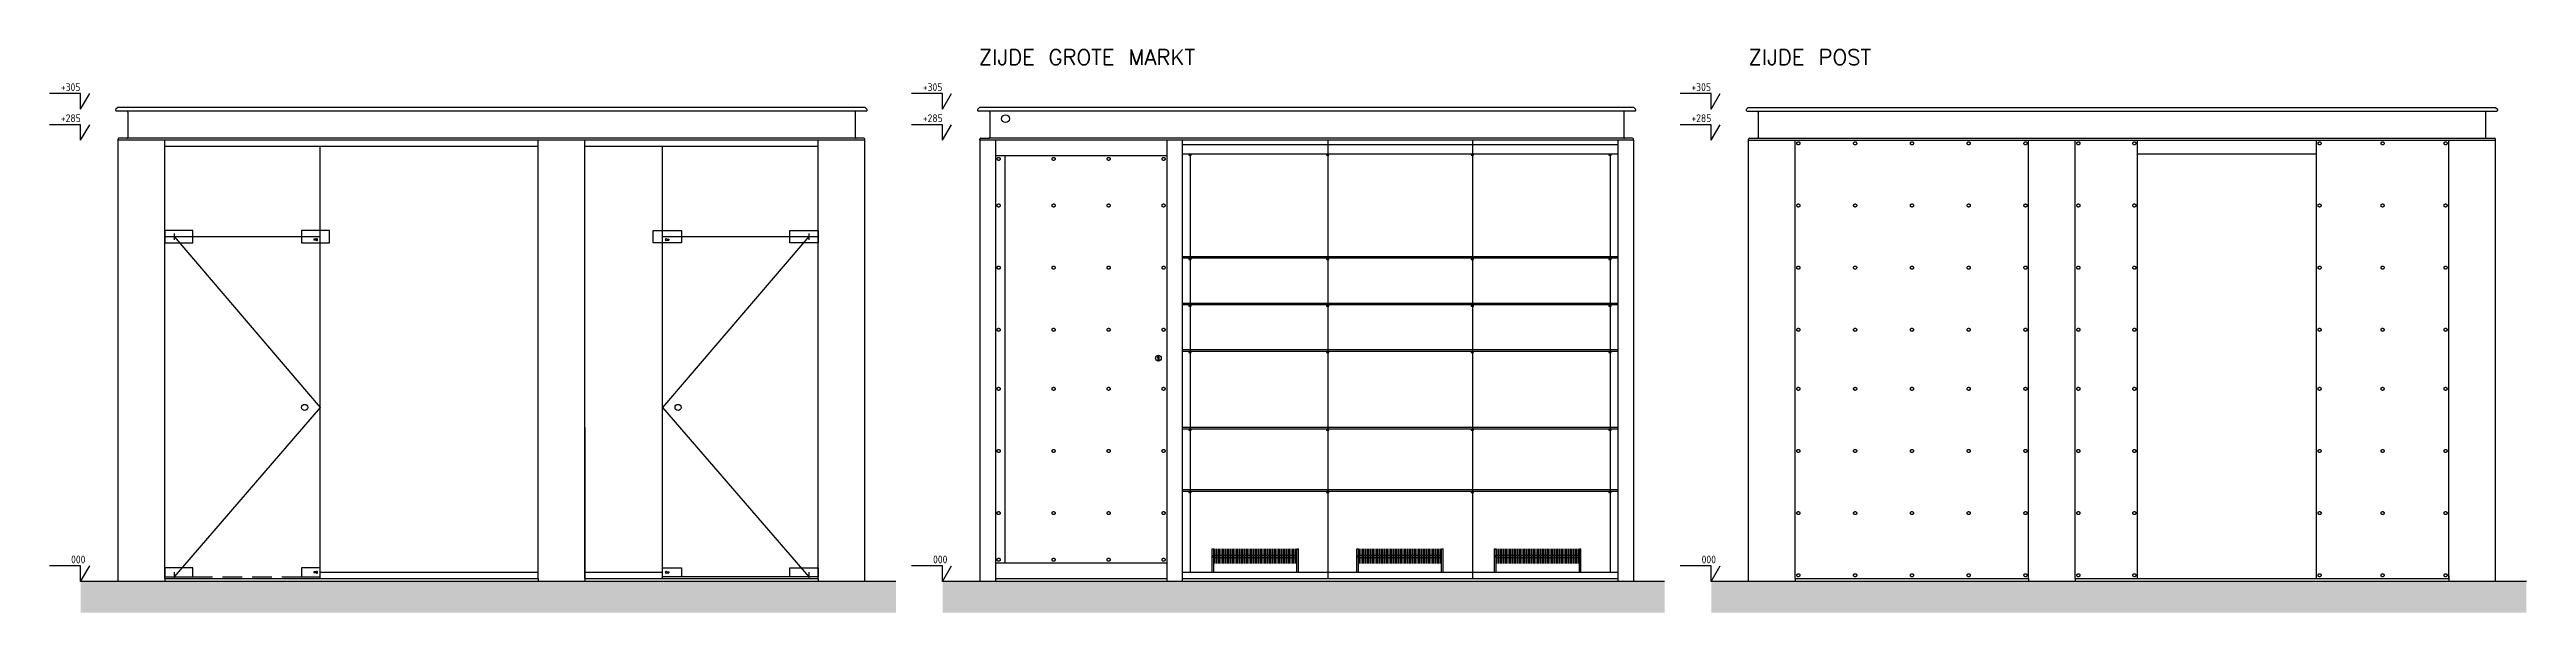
# Model space of a CAD drawing. Header units: centimetres. Extents: x -2527 to 4829, y -303 to 1224.
# Drawn here: x 279 to 1871, y -303 to 60 of the extents above; entities that cross this region are included whole.
import ezdxf

# ---------------------------------------------------------------- set-up
doc = ezdxf.new("R2010")
doc.units = ezdxf.units.CM
doc.header["$MEASUREMENT"] = 0
for name, pattern in [('DASHDOT', [1, 0.5, -0.25, 0, -0.25]), ('DASHED', [19.05, 12.7, -6.35]), ('HIDDEN', [0.375, 0.25, -0.125])]:
    doc.linetypes.add(name, pattern=pattern)
doc.layers.get('0').update_dxf_attribs({"linetype": 'CONTINUOUS'})
for name, color, linetype in [('20-DIM', 2, 'CONTINUOUS'), ('20-TXT-50', 4, 'CONTINUOUS'), ('AANZ', 1, 'CONTINUOUS'), ('AANZ-ONZ', 1, 'HIDDEN'), ('AFWERKING', 1, 'CONTINUOUS'), ('BET-WAND-SOLID', 253, 'CONTINUOUS'), ('MAAIVELD', 3, 'CONTINUOUS'), ('METSELWERK', 1, 'CONTINUOUS')]:
    doc.layers.add(name, color=color, linetype=linetype)
doc.styles.add('20-ST-50', font='txt.shx', dxfattribs={"height": 10})
doc.styles.add('CAAA_VZW', font='ISO')

msp = doc.modelspace()

# ---------------------------------------------------------------- texts
at = {"layer": '20-TXT-50', "style": '20-ST-50'}
for s, p in [('ZIJDE GROTE MARKT', (875.87, 49.51)), ('ZIJDE POST', (1370.65, 49.51))]:
    msp.add_text(s, height=10, dxfattribs=at).set_placement(p)

# ---------------------------------------------------------------- blocks, each defined once
blk = doc.blocks.new('NIVO20')
at = {"color": 0, "linetype": 'ByBlock'}
for p, q in [((0, 0), (-5.8, 10)), ((0, 10), (20, 10)), ((0, 0), (0, 10))]:
    blk.add_line(p, q, dxfattribs=at)
at = {"color": 0, "linetype": 'ByBlock', "style": 'CAAA_VZW'}
blk.add_attdef('NIVO', (0, 11.7), '', height=5, dxfattribs=at)

# ---------------------------------------------------------------- hatches: boundary and pattern name
at = {"layer": 'AANZ'}
h = msp.add_hatch(color=256, dxfattribs=at)
h.paths.add_polyline_path([(1011.69, -7.93), (1010.94, -7.93), (1010.94, -8.63), (1011.69, -8.63)])
h.paths.add_polyline_path([(1012.44, -8.63), (1012.44, -7.93), (1011.69, -7.93), (1011.69, -8.63)])
h = msp.add_hatch(color=256, dxfattribs=at)
h.paths.add_polyline_path([(1100.19, -8.63), (1100.19, -7.93), (1099.44, -7.93), (1099.44, -8.63)])
h.paths.add_polyline_path([(1100.94, -8.63), (1100.94, -7.93), (1100.19, -7.93), (1100.19, -8.63)])
h = msp.add_hatch(color=256, dxfattribs=at)
h.paths.add_polyline_path([(1192.44, -8.63), (1193.19, -8.63), (1193.19, -7.93), (1192.44, -7.93)])
h.paths.add_polyline_path([(1193.94, -7.93), (1193.19, -7.93), (1193.19, -8.63), (1193.94, -8.63)])
h = msp.add_hatch(color=256, dxfattribs=at)
h.paths.add_polyline_path([(1280.94, -7.93), (1280.94, -8.63), (1281.69, -8.63), (1281.69, -7.93)])
h.paths.add_polyline_path([(1281.69, -8.63), (1282.44, -8.63), (1282.44, -7.93), (1281.69, -7.93)])
h = msp.add_hatch(color=256, dxfattribs=at)
h.paths.add_polyline_path([(1011.69, -74.93), (1010.94, -74.93), (1010.94, -75.63), (1011.69, -75.63)])
h.paths.add_polyline_path([(1012.44, -74.93), (1011.69, -74.93), (1011.69, -75.63), (1012.44, -75.63)])
h = msp.add_hatch(color=256, dxfattribs=at)
h.paths.add_polyline_path([(1100.19, -74.93), (1099.44, -74.93), (1099.44, -75.63), (1100.19, -75.63)])
h.paths.add_polyline_path([(1100.94, -74.93), (1100.19, -74.93), (1100.19, -75.63), (1100.94, -75.63)])
h = msp.add_hatch(color=256, dxfattribs=at)
h.paths.add_polyline_path([(1193.19, -74.93), (1192.44, -74.93), (1192.44, -75.63), (1193.19, -75.63)])
h.paths.add_polyline_path([(1193.94, -74.93), (1193.19, -74.93), (1193.19, -75.63), (1193.94, -75.63)])
h = msp.add_hatch(color=256, dxfattribs=at)
h.paths.add_polyline_path([(1281.69, -74.93), (1280.94, -74.93), (1280.94, -75.63), (1281.69, -75.63)])
h.paths.add_polyline_path([(1282.44, -74.93), (1281.69, -74.93), (1281.69, -75.63), (1282.44, -75.63)])
h = msp.add_hatch(color=256, dxfattribs=at)
h.paths.add_polyline_path([(1011.69, -104.93), (1010.94, -104.93), (1010.94, -105.63), (1011.69, -105.63)])
h.paths.add_polyline_path([(1012.44, -104.93), (1011.69, -104.93), (1011.69, -105.63), (1012.44, -105.63)])
h = msp.add_hatch(color=256, dxfattribs=at)
h.paths.add_polyline_path([(1100.19, -104.93), (1099.44, -104.93), (1099.44, -105.63), (1100.19, -105.63)])
h.paths.add_polyline_path([(1100.94, -104.93), (1100.19, -104.93), (1100.19, -105.63), (1100.94, -105.63)])
h = msp.add_hatch(color=256, dxfattribs=at)
h.paths.add_polyline_path([(1193.19, -104.93), (1192.44, -104.93), (1192.44, -105.63), (1193.19, -105.63)])
h.paths.add_polyline_path([(1193.94, -104.93), (1193.19, -104.93), (1193.19, -105.63), (1193.94, -105.63)])
h = msp.add_hatch(color=256, dxfattribs=at)
h.paths.add_polyline_path([(1281.69, -104.93), (1280.94, -104.93), (1280.94, -105.63), (1281.69, -105.63)])
h.paths.add_polyline_path([(1282.44, -104.93), (1281.69, -104.93), (1281.69, -105.63), (1282.44, -105.63)])
h = msp.add_hatch(color=256, dxfattribs=at)
h.paths.add_polyline_path([(1011.69, -134.93), (1010.94, -134.93), (1010.94, -135.63), (1011.69, -135.63)])
h.paths.add_polyline_path([(1012.44, -134.93), (1011.69, -134.93), (1011.69, -135.63), (1012.44, -135.63)])
h = msp.add_hatch(color=256, dxfattribs=at)
h.paths.add_polyline_path([(1100.19, -134.93), (1099.44, -134.93), (1099.44, -135.63), (1100.19, -135.63)])
h.paths.add_polyline_path([(1100.94, -134.93), (1100.19, -134.93), (1100.19, -135.63), (1100.94, -135.63)])
h = msp.add_hatch(color=256, dxfattribs=at)
h.paths.add_polyline_path([(1193.19, -134.93), (1192.44, -134.93), (1192.44, -135.63), (1193.19, -135.63)])
h.paths.add_polyline_path([(1193.94, -134.93), (1193.19, -134.93), (1193.19, -135.63), (1193.94, -135.63)])
h = msp.add_hatch(color=256, dxfattribs=at)
h.paths.add_polyline_path([(1281.69, -134.93), (1280.94, -134.93), (1280.94, -135.63), (1281.69, -135.63)])
h.paths.add_polyline_path([(1282.44, -134.93), (1281.69, -134.93), (1281.69, -135.63), (1282.44, -135.63)])
h = msp.add_hatch(color=256, dxfattribs=at)
h.paths.add_polyline_path([(1011.69, -184.93), (1010.94, -184.93), (1010.94, -185.63), (1011.69, -185.63)])
h.paths.add_polyline_path([(1012.44, -184.93), (1011.69, -184.93), (1011.69, -185.63), (1012.44, -185.63)])
h = msp.add_hatch(color=256, dxfattribs=at)
h.paths.add_polyline_path([(1100.19, -184.93), (1099.44, -184.93), (1099.44, -185.63), (1100.19, -185.63)])
h.paths.add_polyline_path([(1100.94, -184.93), (1100.19, -184.93), (1100.19, -185.63), (1100.94, -185.63)])
h = msp.add_hatch(color=256, dxfattribs=at)
h.paths.add_polyline_path([(1193.19, -184.93), (1192.44, -184.93), (1192.44, -185.63), (1193.19, -185.63)])
h.paths.add_polyline_path([(1193.94, -184.93), (1193.19, -184.93), (1193.19, -185.63), (1193.94, -185.63)])
h = msp.add_hatch(color=256, dxfattribs=at)
h.paths.add_polyline_path([(1281.69, -184.93), (1280.94, -184.93), (1280.94, -185.63), (1281.69, -185.63)])
h.paths.add_polyline_path([(1282.44, -184.93), (1281.69, -184.93), (1281.69, -185.63), (1282.44, -185.63)])
h = msp.add_hatch(color=256, dxfattribs=at)
h.paths.add_polyline_path([(1011.69, -224.93), (1010.94, -224.93), (1010.94, -225.63), (1011.69, -225.63)])
h.paths.add_polyline_path([(1012.44, -224.93), (1011.69, -224.93), (1011.69, -225.63), (1012.44, -225.63)])
h = msp.add_hatch(color=256, dxfattribs=at)
h.paths.add_polyline_path([(1100.19, -224.93), (1099.44, -224.93), (1099.44, -225.63), (1100.19, -225.63)])
h.paths.add_polyline_path([(1100.94, -224.93), (1100.19, -224.93), (1100.19, -225.63), (1100.94, -225.63)])
h = msp.add_hatch(color=256, dxfattribs=at)
h.paths.add_polyline_path([(1193.19, -224.93), (1192.44, -224.93), (1192.44, -225.63), (1193.19, -225.63)])
h.paths.add_polyline_path([(1193.94, -224.93), (1193.19, -224.93), (1193.19, -225.63), (1193.94, -225.63)])
h = msp.add_hatch(color=256, dxfattribs=at)
h.paths.add_polyline_path([(1281.69, -224.93), (1280.94, -224.93), (1280.94, -225.63), (1281.69, -225.63)])
h.paths.add_polyline_path([(1282.44, -224.93), (1281.69, -224.93), (1281.69, -225.63), (1282.44, -225.63)])
at = {"layer": 'BET-WAND-SOLID', "linetype": 'DASHDOT'}
for points in [[(822.66, -302.93), (822.66, -282.93), (298.63, -282.93), (298.63, -302.93)], [(1316.69, -282.93), (852.66, -282.93), (852.66, -302.93), (1316.69, -302.93)], [(1870.72, -282.93), (1346.69, -282.93), (1346.69, -302.93), (1870.72, -302.93)]]:
    msp.add_hatch(color=256, dxfattribs=at).paths.add_polyline_path(points)

# ---------------------------------------------------------------- linework, layer by layer
at = {"layer": 'AANZ'}
for p, q in [((322.45, 22.07), (321.28, 21.02)), ((803.55, 19.82), (321.77, 19.82)), ((802.87, 22.07), (322.45, 22.07)), ((328.91, 19.22), (328.91, 2.92)), ((796.41, 19.22), (796.41, 2.92)), ((802.87, 22.07), (804.04, 21.02)), ((876.48, 22.07), (875.31, 21.02)), ((1297.58, 19.82), (875.8, 19.82)), ((1296.9, 22.07), (876.48, 22.07)), ((882.94, 19.22), (882.94, 2.92)), ((1290.44, 19.22), (1290.44, 2.92)), ((1296.9, 22.07), (1298.07, 21.02)), ((1370.51, 22.07), (1369.34, 21.02)), ((1369.83, 19.82), (1851.6, 19.82)), ((1370.51, 22.07), (1850.92, 22.07)), ((1376.97, 19.22), (1376.97, 2.92)), ((1844.47, 19.22), (1844.47, 2.92)), ((1850.92, 22.07), (1852.1, 21.02)), ((322.66, 1.07), (322.66, 1.72)), ((322.66, -282.93), (322.66, 1.07)), ((802.66, 1.07), (322.66, 1.07)), ((802.06, 2.32), (323.26, 2.32)), ((352.66, -280.93), (352.66, 1.07)), ((592.66, -280.93), (592.66, 1.07)), ((622.66, -280.93), (622.66, 1.07)), ((772.66, -280.93), (772.66, 1.07)), ((802.66, 1.07), (802.66, 1.72)), ((802.66, -282.93), (802.66, 1.07)), ((876.69, 1.07), (876.69, 1.72)), ((876.69, 1.07), (876.69, -282.93)), ((1296.69, 1.07), (876.69, 1.07)), ((877.29, 2.32), (882.34, 2.32)), ((1296.09, 2.32), (882.34, 2.32)), ((886.69, 1.07), (886.69, -282.93)), ((996.69, 1.07), (996.69, -282.93)), ((1006.69, 1.07), (1006.69, -280.93)), ((1100.19, 1.07), (1100.19, -280.93)), ((1193.19, 1.07), (1193.19, -280.93)), ((1286.69, 1.07), (1286.69, -282.93)), ((1296.09, 2.32), (1291.04, 2.32)), ((1296.69, 1.07), (1296.69, 1.72)), ((1296.69, 1.07), (1296.69, -282.93)), ((1370.72, 1.07), (1370.72, 1.72)), ((1370.72, -282.93), (1370.72, 1.07)), ((1370.72, 1.07), (1850.72, 1.07)), ((1371.32, 2.32), (1850.12, 2.32)), ((1400.72, -280.93), (1400.72, 1.07)), ((1550.72, -280.93), (1550.72, 1.07)), ((1580.72, -280.93), (1580.72, 1.07)), ((1620.72, -280.93), (1620.72, 1.07)), ((1735.72, -280.93), (1735.72, 1.07)), ((1820.72, -280.93), (1820.72, 1.07)), ((1850.72, 1.07), (1850.72, 1.72)), ((1850.72, -282.93), (1850.72, 1.07)), ((592.66, -2.93), (352.66, -2.93)), ((452.66, -280.93), (452.66, -2.93)), ((772.66, -2.93), (622.66, -2.93)), ((672.66, -280.93), (672.66, -2.93)), ((996.69, -8.93), (886.69, -8.93)), ((1006.69, -1.93), (1006.69, -282.93)), ((1286.69, -1.93), (1006.69, -1.93)), ((1286.69, -7.93), (1006.69, -7.93)), ((1011.69, -7.93), (1011.69, -276.93)), ((1281.69, -7.93), (1281.69, -276.93)), ((1286.69, -1.93), (1286.69, -278.93)), ((1735.72, -7.93), (1620.72, -7.93)), ((352.66, -60.93), (452.66, -60.93)), ((358.66, -58.93), (358.66, -62.93)), ((358.66, -60.93), (452.66, -170.93)), ((448.58, -62.63), (448.58, -63.23)), ((450.01, -62.63), (448.58, -62.63)), ((450.01, -63.23), (448.58, -63.23)), ((672.66, -60.93), (772.66, -60.93)), ((766.66, -60.93), (672.66, -170.93)), ((675.31, -62.63), (676.74, -62.63)), ((675.31, -63.23), (676.74, -63.23)), ((676.74, -62.63), (676.74, -63.23)), ((766.66, -58.93), (766.66, -62.93)), ((1286.69, -73.93), (1006.69, -73.93)), ((1286.69, -74.93), (1006.69, -74.93)), ((1286.69, -103.93), (1006.69, -103.93)), ((1286.69, -104.93), (1006.69, -104.93)), ((991.07, -139.02), (991.07, -140.45)), ((991.07, -140.45), (991.67, -140.45)), ((991.67, -139.02), (991.67, -140.45)), ((1286.69, -133.93), (1006.69, -133.93)), ((1286.69, -134.93), (1006.69, -134.93)), ((452.66, -170.93), (358.66, -279.93)), ((672.66, -170.93), (766.66, -279.93)), ((622.66, -183.93), (622.66, -278.93)), ((1286.69, -183.93), (1006.69, -183.93)), ((1286.69, -184.93), (1006.69, -184.93)), ((1286.69, -223.93), (1006.69, -223.93)), ((1286.69, -224.93), (1006.69, -224.93)), ((1025.94, -276.93), (1025.94, -261.93)), ((1025.94, -261.93), (1026.94, -261.93)), ((1026.94, -276.93), (1026.94, -261.93)), ((1027.69, -271.43), (1027.69, -261.93)), ((1028.69, -271.43), (1028.69, -261.93)), ((1029.69, -271.43), (1029.69, -261.93)), ((1030.69, -271.43), (1030.69, -261.93)), ((1031.69, -271.43), (1031.69, -261.93)), ((1032.69, -271.43), (1032.69, -261.93)), ((1033.69, -271.43), (1033.69, -261.93)), ((1034.69, -271.43), (1034.69, -261.93)), ((1035.69, -271.43), (1035.69, -261.93)), ((1036.69, -271.43), (1036.69, -261.93)), ((1037.69, -271.43), (1037.69, -261.93)), ((1038.69, -271.43), (1038.69, -261.93)), ((1039.69, -271.43), (1039.69, -261.93)), ((1040.69, -271.43), (1040.69, -261.93)), ((1041.69, -271.43), (1041.69, -261.93)), ((1042.69, -271.43), (1042.69, -261.93)), ((1043.69, -271.43), (1043.69, -261.93)), ((1044.69, -271.43), (1044.69, -261.93)), ((1045.69, -271.43), (1045.69, -261.93)), ((1046.69, -271.43), (1046.69, -261.93)), ((1047.69, -271.43), (1047.69, -261.93)), ((1048.69, -271.43), (1048.69, -261.93)), ((1049.69, -271.43), (1049.69, -261.93)), ((1050.69, -271.43), (1050.69, -261.93)), ((1051.69, -271.43), (1051.69, -261.93)), ((1052.69, -271.43), (1052.69, -261.93)), ((1053.69, -271.43), (1053.69, -261.93)), ((1054.69, -271.43), (1054.69, -261.93)), ((1055.69, -271.43), (1055.69, -261.93)), ((1056.69, -271.43), (1056.69, -261.93)), ((1057.69, -271.43), (1057.69, -261.93)), ((1058.69, -271.43), (1058.69, -261.93)), ((1059.69, -271.43), (1059.69, -261.93)), ((1060.69, -271.43), (1060.69, -261.93)), ((1061.69, -271.43), (1061.69, -261.93)), ((1062.69, -271.43), (1062.69, -261.93)), ((1063.69, -271.43), (1063.69, -261.93)), ((1064.69, -271.43), (1064.69, -261.93)), ((1065.69, -271.43), (1065.69, -261.93)), ((1066.69, -271.43), (1066.69, -261.93)), ((1067.69, -271.43), (1067.69, -261.93)), ((1068.69, -271.43), (1068.69, -261.93)), ((1069.69, -271.43), (1069.69, -261.93)), ((1070.69, -271.43), (1070.69, -261.93)), ((1071.69, -271.43), (1071.69, -261.93)), ((1072.69, -271.43), (1072.69, -261.93)), ((1073.69, -271.43), (1073.69, -261.93)), ((1074.69, -271.43), (1074.69, -261.93)), ((1075.69, -271.43), (1075.69, -261.93)), ((1076.69, -271.43), (1076.69, -261.93)), ((1077.69, -271.43), (1077.69, -261.93)), ((1078.69, -271.43), (1078.69, -261.93)), ((1079.69, -271.43), (1079.69, -261.93)), ((1080.44, -276.93), (1080.44, -261.93)), ((1080.44, -261.93), (1081.44, -261.93)), ((1081.44, -276.93), (1081.44, -261.93)), ((1118.94, -276.93), (1118.94, -261.93)), ((1118.94, -261.93), (1119.94, -261.93)), ((1119.94, -276.93), (1119.94, -261.93)), ((1120.69, -271.43), (1120.69, -261.93)), ((1121.69, -271.43), (1121.69, -261.93)), ((1122.69, -271.43), (1122.69, -261.93)), ((1123.69, -271.43), (1123.69, -261.93)), ((1124.69, -271.43), (1124.69, -261.93)), ((1125.69, -271.43), (1125.69, -261.93)), ((1126.69, -271.43), (1126.69, -261.93)), ((1127.69, -271.43), (1127.69, -261.93)), ((1128.69, -271.43), (1128.69, -261.93)), ((1129.69, -271.43), (1129.69, -261.93)), ((1130.69, -271.43), (1130.69, -261.93)), ((1131.69, -271.43), (1131.69, -261.93)), ((1132.69, -271.43), (1132.69, -261.93)), ((1133.69, -271.43), (1133.69, -261.93)), ((1134.69, -271.43), (1134.69, -261.93)), ((1135.69, -271.43), (1135.69, -261.93)), ((1136.69, -271.43), (1136.69, -261.93)), ((1137.69, -271.43), (1137.69, -261.93)), ((1138.69, -271.43), (1138.69, -261.93)), ((1139.69, -271.43), (1139.69, -261.93)), ((1140.69, -271.43), (1140.69, -261.93)), ((1141.69, -271.43), (1141.69, -261.93)), ((1142.69, -271.43), (1142.69, -261.93)), ((1143.69, -271.43), (1143.69, -261.93)), ((1144.69, -271.43), (1144.69, -261.93)), ((1145.69, -271.43), (1145.69, -261.93)), ((1146.69, -271.43), (1146.69, -261.93)), ((1147.69, -271.43), (1147.69, -261.93)), ((1148.69, -271.43), (1148.69, -261.93)), ((1149.69, -271.43), (1149.69, -261.93)), ((1150.69, -271.43), (1150.69, -261.93)), ((1151.69, -271.43), (1151.69, -261.93)), ((1152.69, -271.43), (1152.69, -261.93)), ((1153.69, -271.43), (1153.69, -261.93)), ((1154.69, -271.43), (1154.69, -261.93)), ((1155.69, -271.43), (1155.69, -261.93)), ((1156.69, -271.43), (1156.69, -261.93)), ((1157.69, -271.43), (1157.69, -261.93)), ((1158.69, -271.43), (1158.69, -261.93)), ((1159.69, -271.43), (1159.69, -261.93)), ((1160.69, -271.43), (1160.69, -261.93)), ((1161.69, -271.43), (1161.69, -261.93)), ((1162.69, -271.43), (1162.69, -261.93)), ((1163.69, -271.43), (1163.69, -261.93)), ((1164.69, -271.43), (1164.69, -261.93)), ((1165.69, -271.43), (1165.69, -261.93)), ((1166.69, -271.43), (1166.69, -261.93)), ((1167.69, -271.43), (1167.69, -261.93)), ((1168.69, -271.43), (1168.69, -261.93)), ((1169.69, -271.43), (1169.69, -261.93)), ((1170.69, -271.43), (1170.69, -261.93)), ((1171.69, -271.43), (1171.69, -261.93)), ((1172.69, -271.43), (1172.69, -261.93)), ((1173.44, -276.93), (1173.44, -261.93)), ((1173.44, -261.93), (1174.44, -261.93)), ((1174.44, -276.93), (1174.44, -261.93)), ((1207.44, -276.93), (1207.44, -261.93)), ((1207.44, -261.93), (1208.44, -261.93)), ((1208.44, -276.93), (1208.44, -261.93)), ((1209.19, -271.43), (1209.19, -261.93)), ((1210.19, -271.43), (1210.19, -261.93)), ((1211.19, -271.43), (1211.19, -261.93)), ((1212.19, -271.43), (1212.19, -261.93)), ((1213.19, -271.43), (1213.19, -261.93)), ((1214.19, -271.43), (1214.19, -261.93)), ((1215.19, -271.43), (1215.19, -261.93)), ((1216.19, -271.43), (1216.19, -261.93)), ((1217.19, -271.43), (1217.19, -261.93)), ((1218.19, -271.43), (1218.19, -261.93)), ((1219.19, -271.43), (1219.19, -261.93)), ((1220.19, -271.43), (1220.19, -261.93)), ((1221.19, -271.43), (1221.19, -261.93)), ((1222.19, -271.43), (1222.19, -261.93)), ((1223.19, -271.43), (1223.19, -261.93)), ((1224.19, -271.43), (1224.19, -261.93)), ((1225.19, -271.43), (1225.19, -261.93)), ((1226.19, -271.43), (1226.19, -261.93)), ((1227.19, -271.43), (1227.19, -261.93)), ((1228.19, -271.43), (1228.19, -261.93)), ((1229.19, -271.43), (1229.19, -261.93)), ((1230.19, -271.43), (1230.19, -261.93)), ((1231.19, -271.43), (1231.19, -261.93)), ((1232.19, -271.43), (1232.19, -261.93)), ((1233.19, -271.43), (1233.19, -261.93)), ((1234.19, -271.43), (1234.19, -261.93)), ((1235.19, -271.43), (1235.19, -261.93)), ((1236.19, -271.43), (1236.19, -261.93)), ((1237.19, -271.43), (1237.19, -261.93)), ((1238.19, -271.43), (1238.19, -261.93)), ((1239.19, -271.43), (1239.19, -261.93)), ((1240.19, -271.43), (1240.19, -261.93)), ((1241.19, -271.43), (1241.19, -261.93)), ((1242.19, -271.43), (1242.19, -261.93)), ((1243.19, -271.43), (1243.19, -261.93)), ((1244.19, -271.43), (1244.19, -261.93)), ((1245.19, -271.43), (1245.19, -261.93)), ((1246.19, -271.43), (1246.19, -261.93)), ((1247.19, -271.43), (1247.19, -261.93)), ((1248.19, -271.43), (1248.19, -261.93)), ((1249.19, -271.43), (1249.19, -261.93)), ((1250.19, -271.43), (1250.19, -261.93)), ((1251.19, -271.43), (1251.19, -261.93)), ((1252.19, -271.43), (1252.19, -261.93)), ((1253.19, -271.43), (1253.19, -261.93)), ((1254.19, -271.43), (1254.19, -261.93)), ((1255.19, -271.43), (1255.19, -261.93)), ((1256.19, -271.43), (1256.19, -261.93)), ((1257.19, -271.43), (1257.19, -261.93)), ((1258.19, -271.43), (1258.19, -261.93)), ((1259.19, -271.43), (1259.19, -261.93)), ((1260.19, -271.43), (1260.19, -261.93)), ((1261.19, -271.43), (1261.19, -261.93)), ((1261.94, -276.93), (1261.94, -261.93)), ((1261.94, -261.93), (1262.94, -261.93)), ((1262.94, -276.93), (1262.94, -261.93)), ((352.66, -280.93), (592.66, -280.93)), ((358.66, -276.93), (358.66, -280.93)), ((448.58, -276.73), (448.58, -277.33)), ((450.01, -276.73), (448.58, -276.73)), ((450.01, -277.33), (448.58, -277.33)), ((452.66, -276.93), (592.66, -276.93)), ((622.66, -276.93), (672.66, -276.93)), ((622.66, -280.93), (772.66, -280.93)), ((754.56, -279.93), (672.66, -279.93)), ((675.31, -276.73), (676.74, -276.73)), ((675.31, -277.33), (676.74, -277.33)), ((676.74, -276.73), (676.74, -277.33)), ((766.66, -276.93), (766.66, -280.93)), ((886.69, -270.93), (996.69, -270.93)), ((886.69, -280.93), (996.69, -280.93)), ((1006.69, -276.93), (1286.69, -276.93)), ((1006.69, -280.93), (1286.69, -280.93)), ((1400.72, -280.93), (1550.72, -280.93)), ((1580.72, -280.93), (1820.72, -280.93))]:
    msp.add_line(p, q, dxfattribs=at)
at = {"layer": 'AANZ', "linetype": 'DASHED'}
msp.add_line((370.76, -279.93), (452.66, -279.93), dxfattribs=at)
at = {"layer": 'AANZ'}
for points in [[(1010.94, -8.63), (1012.44, -8.63), (1012.44, -7.93), (1010.94, -7.93)], [(1099.44, -8.63), (1100.94, -8.63), (1100.94, -7.93), (1099.44, -7.93)], [(1192.44, -8.63), (1193.94, -8.63), (1193.94, -7.93), (1192.44, -7.93)], [(1280.94, -8.63), (1282.44, -8.63), (1282.44, -7.93), (1280.94, -7.93)], [(352.66, -64.93), (370.76, -64.93), (370.76, -56.93), (352.66, -56.93)], [(440.56, -64.93), (458.66, -64.93), (458.66, -56.93), (440.56, -56.93)], [(684.76, -64.93), (666.66, -64.93), (666.66, -56.93), (684.76, -56.93)], [(772.66, -64.93), (754.56, -64.93), (754.56, -56.93), (772.66, -56.93)], [(1010.94, -75.63), (1012.44, -75.63), (1012.44, -74.93), (1010.94, -74.93)], [(1099.44, -75.63), (1100.94, -75.63), (1100.94, -74.93), (1099.44, -74.93)], [(1192.44, -75.63), (1193.94, -75.63), (1193.94, -74.93), (1192.44, -74.93)], [(1280.94, -75.63), (1282.44, -75.63), (1282.44, -74.93), (1280.94, -74.93)], [(1010.94, -105.63), (1012.44, -105.63), (1012.44, -104.93), (1010.94, -104.93)], [(1099.44, -105.63), (1100.94, -105.63), (1100.94, -104.93), (1099.44, -104.93)], [(1192.44, -105.63), (1193.94, -105.63), (1193.94, -104.93), (1192.44, -104.93)], [(1280.94, -105.63), (1282.44, -105.63), (1282.44, -104.93), (1280.94, -104.93)], [(1010.94, -135.63), (1012.44, -135.63), (1012.44, -134.93), (1010.94, -134.93)], [(1099.44, -135.63), (1100.94, -135.63), (1100.94, -134.93), (1099.44, -134.93)], [(1192.44, -135.63), (1193.94, -135.63), (1193.94, -134.93), (1192.44, -134.93)], [(1280.94, -135.63), (1282.44, -135.63), (1282.44, -134.93), (1280.94, -134.93)], [(1010.94, -185.63), (1012.44, -185.63), (1012.44, -184.93), (1010.94, -184.93)], [(1099.44, -185.63), (1100.94, -185.63), (1100.94, -184.93), (1099.44, -184.93)], [(1192.44, -185.63), (1193.94, -185.63), (1193.94, -184.93), (1192.44, -184.93)], [(1280.94, -185.63), (1282.44, -185.63), (1282.44, -184.93), (1280.94, -184.93)], [(1010.94, -225.63), (1012.44, -225.63), (1012.44, -224.93), (1010.94, -224.93)], [(1099.44, -225.63), (1100.94, -225.63), (1100.94, -224.93), (1099.44, -224.93)], [(1192.44, -225.63), (1193.94, -225.63), (1193.94, -224.93), (1192.44, -224.93)], [(1280.94, -225.63), (1282.44, -225.63), (1282.44, -224.93), (1280.94, -224.93)], [(352.66, -279.93), (370.76, -279.93), (370.76, -274.13), (352.66, -274.13)], [(440.56, -279.93), (452.66, -279.93), (452.66, -274.13), (440.56, -274.13)], [(684.76, -279.93), (672.66, -279.93), (672.66, -274.13), (684.76, -274.13)], [(772.66, -279.93), (754.56, -279.93), (754.56, -274.13), (772.66, -274.13)]]:
    msp.add_lwpolyline(points, close=True, dxfattribs=at)
for points in [[(1025.94, -265.93), (1025.94, -267.43)], [(1026.94, -265.93), (1080.44, -265.93)], [(1026.94, -267.43), (1080.44, -267.43)], [(1081.44, -267.43), (1081.44, -265.93)], [(1118.94, -265.93), (1118.94, -267.43)], [(1119.94, -265.93), (1173.44, -265.93)], [(1119.94, -267.43), (1173.44, -267.43)], [(1174.44, -267.43), (1174.44, -265.93)], [(1207.44, -265.93), (1207.44, -267.43)], [(1208.44, -265.93), (1261.94, -265.93)], [(1208.44, -267.43), (1261.94, -267.43)], [(1262.94, -267.43), (1262.94, -265.93)]]:
    msp.add_lwpolyline(points, dxfattribs=at)
for centre, radius in [((893.11, 14.93), 2.5), ((442.66, -170.93), 2), ((682.66, -170.93), 2)]:
    msp.add_circle(centre, radius, dxfattribs=at)
for centre, radius, start, end in [((321.77, 20.52), 0.7, 134.9035, 270), ((328.31, 19.22), 0.6, 0, 90), ((797.01, 19.22), 0.6, 90, 180), ((803.55, 20.52), 0.7, 270, 45.0965), ((875.8, 20.52), 0.7, 134.9035, 270), ((882.34, 19.22), 0.6, 0, 90), ((1291.04, 19.22), 0.6, 90, 180), ((1297.58, 20.52), 0.7, 270, 45.0965), ((1369.83, 20.52), 0.7, 134.9035, 270), ((1376.37, 19.22), 0.6, 0, 90), ((1845.07, 19.22), 0.6, 90, 180), ((1851.6, 20.52), 0.7, 270, 45.0965), ((323.26, 1.72), 0.6, 90, 180), ((328.31, 2.92), 0.6, 270, 360), ((797.01, 2.92), 0.6, 180, 270), ((802.06, 1.72), 0.6, 0, 90), ((877.29, 1.72), 0.6, 90, 180), ((882.34, 2.92), 0.6, 270, 360), ((1291.04, 2.92), 0.6, 180, 270), ((1296.09, 1.72), 0.6, 0, 90), ((1371.32, 1.72), 0.6, 90, 180), ((1376.37, 2.92), 0.6, 270, 360), ((1845.07, 2.92), 0.6, 180, 270), ((1850.12, 1.72), 0.6, 0, 90), ((450.41, -62.93), 0.5, 216.8699, 143.1301), ((674.91, -62.93), 0.5, 36.8699, 323.1301), ((991.37, -138.62), 0.5, 306.8699, 233.1301), ((450.41, -277.03), 0.5, 216.8699, 143.1301), ((674.91, -277.03), 0.5, 36.8699, 323.1301)]:
    msp.add_arc(centre, radius, start, end, dxfattribs=at)
at = {"layer": 'AANZ-ONZ'}
msp.add_line((892.69, -8.92), (892.69, -270.93), dxfattribs=at)
at = {"layer": 'AFWERKING', "linetype": 'DASHED'}
for centre in [(1402.72, -0.93), (1439.22, -0.93), (1475.72, -0.93), (1512.22, -0.93), (1548.72, -0.93), (1582.72, -0.93), (1618.72, -0.93), (1737.72, -0.93), (1778.22, -0.93), (1818.72, -0.93), (888.69, -10.93), (923.99, -10.93), (959.39, -10.93), (994.69, -10.93), (888.69, -40.93), (923.99, -40.93), (959.39, -40.93), (994.69, -40.93), (1402.72, -40.93), (1439.22, -40.93), (1475.72, -40.93), (1512.22, -40.93), (1548.72, -40.93), (1582.72, -40.93), (1618.72, -40.93), (1737.72, -40.93), (1778.22, -40.93), (1818.72, -40.93), (888.69, -80.93), (923.99, -80.93), (959.39, -80.93), (994.69, -80.93), (1402.72, -80.93), (1439.22, -80.93), (1475.72, -80.93), (1512.22, -80.93), (1548.72, -80.93), (1582.72, -80.93), (1618.72, -80.93), (1737.72, -80.93), (1778.22, -80.93), (1818.72, -80.93), (888.69, -120.93), (923.99, -120.93), (959.39, -120.93), (994.69, -120.93), (1402.72, -120.93), (1439.22, -120.93), (1475.72, -120.93), (1512.22, -120.93), (1548.72, -120.93), (1582.72, -120.93), (1618.72, -120.93), (1737.72, -120.93), (1778.22, -120.93), (1818.72, -120.93), (888.69, -158.93), (923.99, -158.93), (959.39, -158.93), (994.69, -158.93), (1402.72, -158.93), (1439.22, -158.93), (1475.72, -158.93), (1512.22, -158.93), (1548.72, -158.93), (1582.72, -158.93), (1618.72, -158.93), (1737.72, -158.93), (1778.22, -158.93), (1818.72, -158.93), (888.69, -198.93), (923.99, -198.93), (959.39, -198.93), (994.69, -198.93), (1402.72, -198.93), (1439.22, -198.93), (1475.72, -198.93), (1512.22, -198.93), (1548.72, -198.93), (1582.72, -198.93), (1618.72, -198.93), (1737.72, -198.93), (1778.22, -198.93), (1818.72, -198.93), (888.69, -238.93), (923.99, -238.93), (959.39, -238.93), (994.69, -238.93), (1402.72, -238.93), (1439.22, -238.93), (1475.72, -238.93), (1512.22, -238.93), (1548.72, -238.93), (1582.72, -238.93), (1618.72, -238.93), (1737.72, -238.93), (1778.22, -238.93), (1818.72, -238.93), (888.69, -268.93), (923.99, -268.93), (959.39, -268.93), (994.69, -268.93), (1402.72, -278.93), (1439.22, -278.93), (1475.72, -278.93), (1512.22, -278.93), (1548.72, -278.93), (1582.72, -278.93), (1618.72, -278.93), (1737.72, -278.93), (1778.22, -278.93), (1818.72, -278.93)]:
    msp.add_circle(centre, 1, dxfattribs=at)
at = {"layer": 'AFWERKING'}
msp.add_circle((991.37, -139.19), 1.84, dxfattribs=at)
at = {"layer": 'MAAIVELD'}
for p, q in [((822.66, -282.93), (298.63, -282.93)), ((1316.69, -282.93), (852.66, -282.93)), ((1870.72, -282.93), (1346.69, -282.93))]:
    msp.add_line(p, q, dxfattribs=at)
at = {"layer": 'METSELWERK', "linetype": 'DASHED'}
for p, q in [((352.66, -280.93), (352.66, -282.93)), ((592.66, -280.93), (592.66, -282.93)), ((622.66, -278.93), (622.66, -282.93)), ((772.66, -280.93), (772.66, -282.93)), ((1400.72, -280.93), (1400.72, -282.93)), ((1550.72, -280.93), (1550.72, -282.93)), ((1580.72, -280.93), (1580.72, -282.93)), ((1820.72, -279.39), (1820.72, -282.93))]:
    msp.add_line(p, q, dxfattribs=at)

# ---------------------------------------------------------------- block references
at = {"layer": '20-DIM'}
ref = msp.add_blockref('NIVO20', (298.63, 21.07), dxfattribs=dict(at, xscale=-1))
ref.add_attrib('NIVO', '+305', (285.92, 32.74), dxfattribs={"layer": '0', "color": 0, "linetype": 'ByBlock', "height": 5, "style": 'CAAA_VZW'})
ref = msp.add_blockref('NIVO20', (852.66, 21.07), dxfattribs=dict(at, xscale=-1))
ref.add_attrib('NIVO', '+305', (839.95, 32.74), dxfattribs={"layer": '0', "color": 0, "linetype": 'ByBlock', "height": 5, "style": 'CAAA_VZW'})
ref = msp.add_blockref('NIVO20', (1346.69, 21.07), dxfattribs=dict(at, xscale=-1))
ref.add_attrib('NIVO', '+305', (1333.98, 32.74), dxfattribs={"layer": '0', "color": 0, "linetype": 'ByBlock', "height": 5, "style": 'CAAA_VZW'})
ref = msp.add_blockref('NIVO20', (298.63, 1.07), dxfattribs=dict(at, xscale=-1))
ref.add_attrib('NIVO', '+285', (285.92, 12.74), dxfattribs={"layer": '0', "color": 0, "linetype": 'ByBlock', "height": 5, "style": 'CAAA_VZW'})
ref = msp.add_blockref('NIVO20', (852.66, 1.07), dxfattribs=dict(at, xscale=-1))
ref.add_attrib('NIVO', '+285', (839.95, 12.74), dxfattribs={"layer": '0', "color": 0, "linetype": 'ByBlock', "height": 5, "style": 'CAAA_VZW'})
ref = msp.add_blockref('NIVO20', (1346.69, 1.07), dxfattribs=dict(at, xscale=-1))
ref.add_attrib('NIVO', '+285', (1333.98, 12.74), dxfattribs={"layer": '0', "color": 0, "linetype": 'ByBlock', "height": 5, "style": 'CAAA_VZW'})
ref = msp.add_blockref('NIVO20', (298.63, -282.93), dxfattribs=dict(at, xscale=-1))
ref.add_attrib('NIVO', ' 000', (289.62, -271.26), dxfattribs={"layer": '0', "color": 0, "linetype": 'ByBlock', "height": 5, "style": 'CAAA_VZW'})
ref = msp.add_blockref('NIVO20', (852.66, -282.93), dxfattribs=dict(at, xscale=-1))
ref.add_attrib('NIVO', ' 000', (843.65, -271.26), dxfattribs={"layer": '0', "color": 0, "linetype": 'ByBlock', "height": 5, "style": 'CAAA_VZW'})
ref = msp.add_blockref('NIVO20', (1346.69, -282.93), dxfattribs=dict(at, xscale=-1))
ref.add_attrib('NIVO', ' 000', (1337.68, -271.26), dxfattribs={"layer": '0', "color": 0, "linetype": 'ByBlock', "height": 5, "style": 'CAAA_VZW'})

msp.set_redraw_order([(e.dxf.handle, doc.entitydb.next_handle()) for e in msp.query("TEXT MTEXT ATTDEF DIMENSION ARC_DIMENSION")])  # texts and dimensions are drawn at this point

doc.saveas('drawing.dxf')
